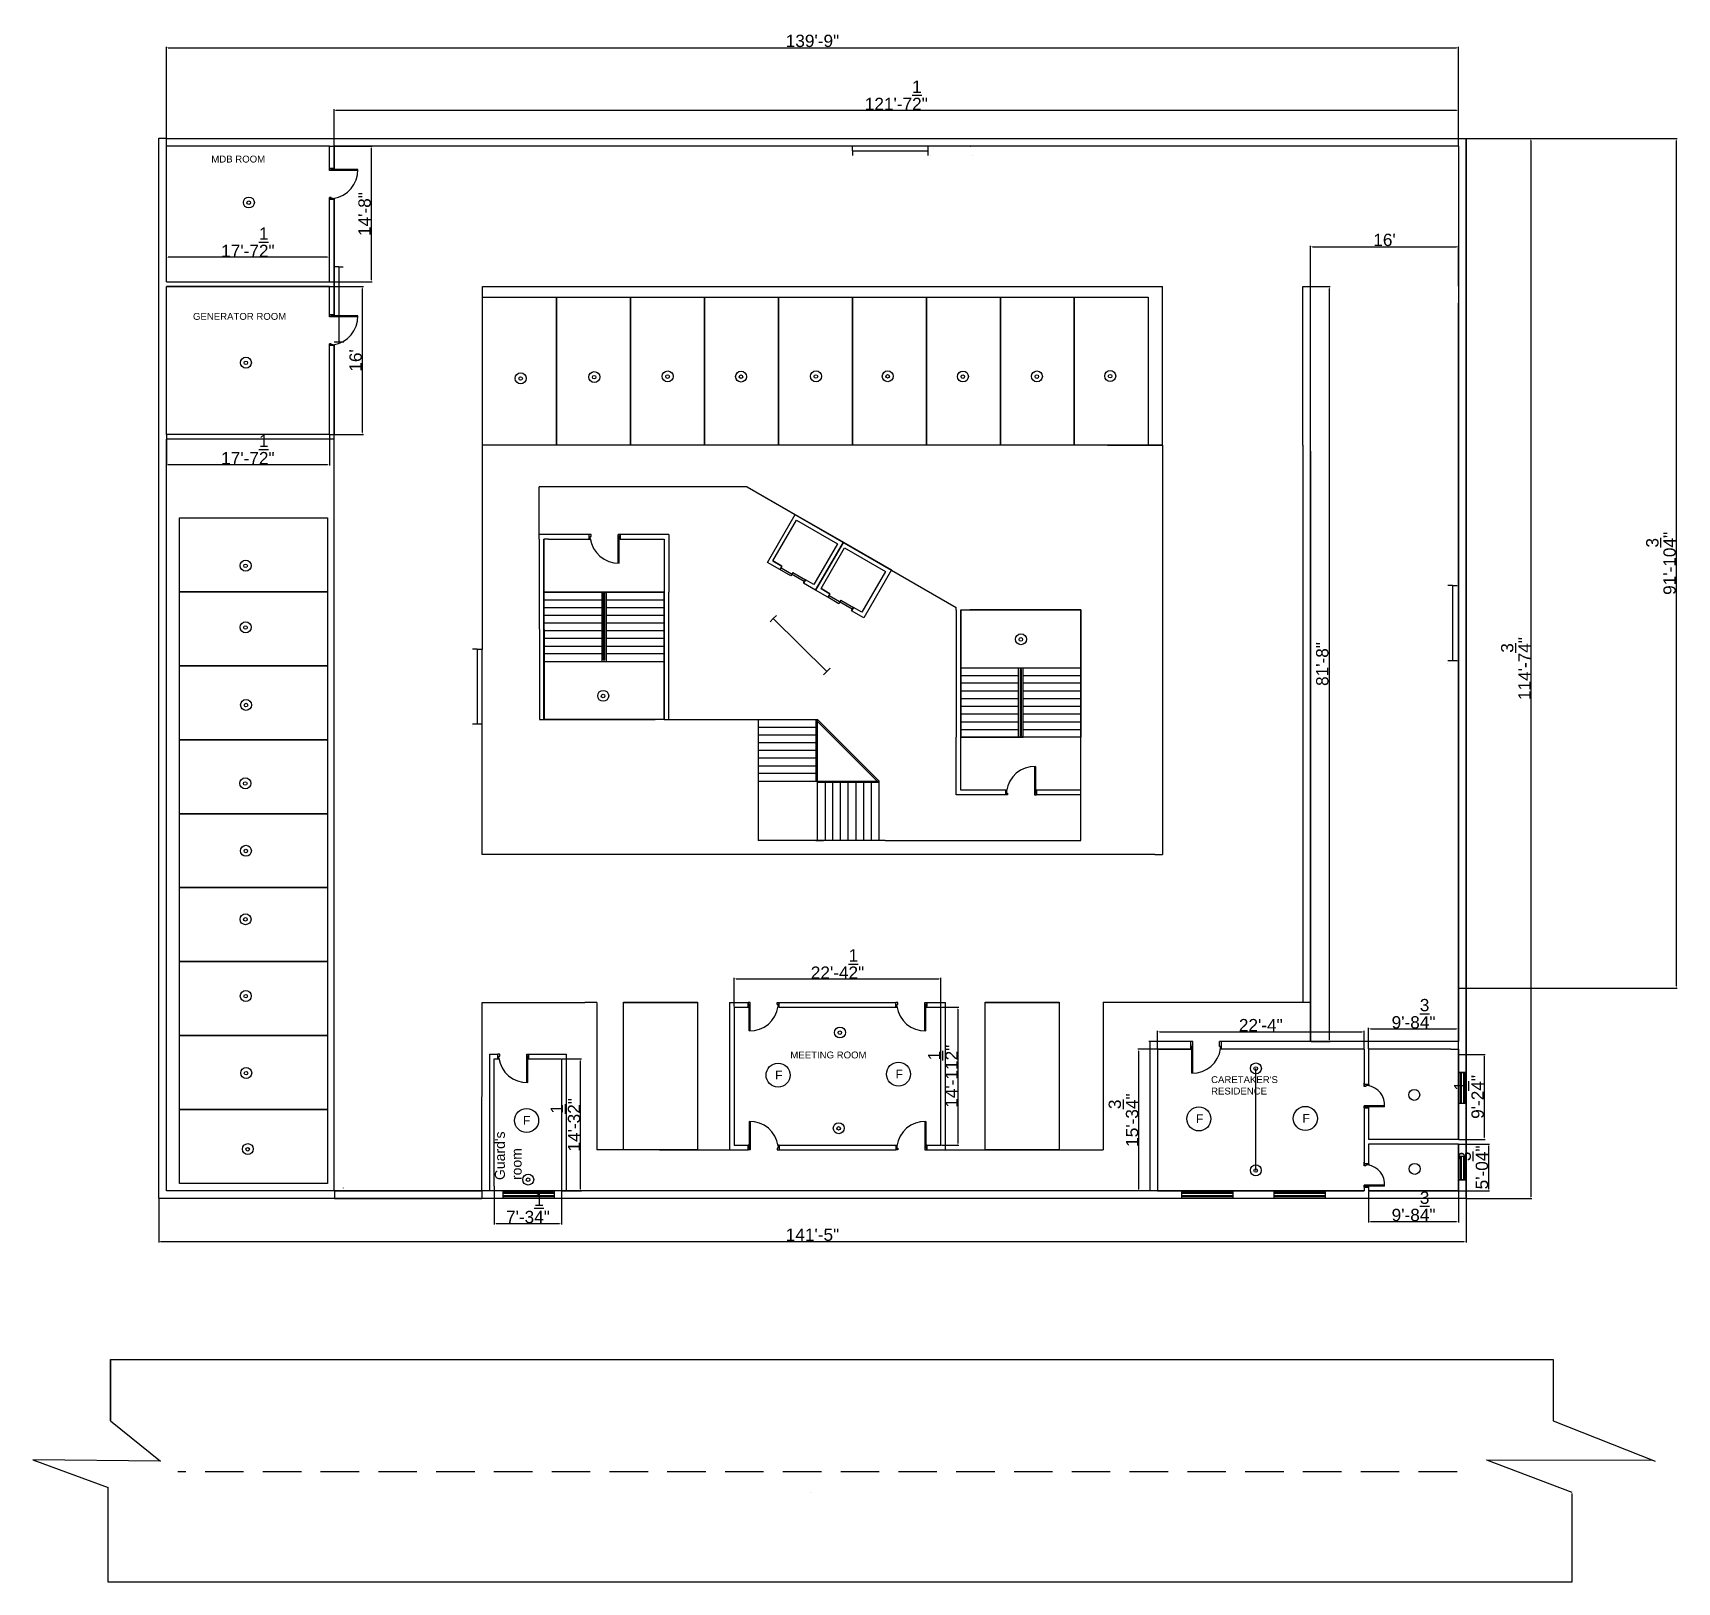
# Model space of a CAD drawing. Header units: millimetres. Extents: x 2433 to 8130, y 439 to 2450.
# Drawn here: x 5021 to 7155, y 439 to 2450 of the extents above; entities that cross this region are included whole.
import ezdxf

# ---------------------------------------------------------------- set-up
doc = ezdxf.new("R2010")
doc.units = ezdxf.units.MM
doc.header["$LTSCALE"] = 100
doc.linetypes.add('ACAD_ISO02W100', pattern=[15, 12, -3])
doc.linetypes.add('DASHED', pattern=[0.75, 0.5, -0.25])
doc.layers.add('road', color=7, linetype='ACAD_ISO02W100')
doc.styles.get("Standard").update_dxf_attribs({"font": 'arial.ttf'})
doc.dimstyles.new('dim', dxfattribs={"dimtxt": 16, "dimasz": 2.5, "dimexe": 1.25, "dimexo": 0.625, "dimtad": 1, "dimlunit": 4, "dimtxsty": 'Standard', "dimcen": 2.5, "dimadec": 0, "dimazin": 0, "dimtfac": 1, "dimtmove": 0, "dimatfit": 3, "dimfxl": 1, "dimarcsym": 0})

msp = doc.modelspace()

# ---------------------------------------------------------------- texts
at = {"attachment_point": 1}
for s, width, insert, char_height in [('MDB ROOM', 142.10556, (5252.841, 2290.413), 8.9102), ('{\\H3.56408x;GENERATOR ROOM}', 143.23337, (5229.037, 2086.255), 2.5), ('MEETING ROOM', 114.60385, (6004.415, 1127.611), 8.9102), ("CARETAKER'S RESIDENCE", 149.75244, (6550.486, 1095.621), 8.9102)]:
    msp.add_mtext_dynamic_manual_height_columns(s, width=width, gutter_width=12.5, heights=[0], dxfattribs=dict(at, insert=insert, char_height=char_height))
at = {"char_height": 11.375, "attachment_point": 1}
for insert in [(5984.634, 1102.842), (6140.872, 1104.128), (6530.792, 1046.039), (6668.954, 1046.616), (5657.242, 1043.974)]:
    msp.add_mtext('F', dxfattribs=dict(at, insert=insert))
at = {"linetype": 'Continuous', "insert": (5620.886, 960.856), "char_height": 13, "attachment_point": 1, "rotation": 90}
msp.add_mtext_dynamic_manual_height_columns("Guard's room", width=57.60003, gutter_width=12.5, heights=[0], dxfattribs=at)

# ---------------------------------------------------------------- blocks, each defined once
blk = doc.blocks.new('*D4')
at = {"color": 0, "lineweight": -2, "transparency": 16777216}
for p, q in [((5184.5, 936.1), (5184.5, 879.8)), ((6881.6, 936.1), (6881.6, 879.8)), ((5187, 881), (6879.1, 881))]:
    blk.add_line(p, q, dxfattribs=at)
at = {"color": 0, "transparency": 16777216}
for points in [[(5187, 881.4), (5187, 880.6), (5184.5, 881)], [(6879.1, 881.4), (6879.1, 880.6), (6881.6, 881)]]:
    blk.add_solid(points, dxfattribs=at)
at = {"layer": 'Defpoints', "color": 0, "transparency": 16777216}
for p in [(5184.5, 936.7), (6881.6, 936.7), (6881.6, 881)]:
    blk.add_point(p, dxfattribs=at)
at = {"color": 0, "transparency": 16777216, "insert": (6033.1, 889.8), "char_height": 16, "attachment_point": 5}
blk.add_mtext('141\'-5"', dxfattribs=at)
blk = doc.blocks.new('*D10')
at = {"color": 0, "lineweight": -2, "transparency": 16777216}
for p, q in [((6872.2, 2312.6), (6966.7, 2312.6)), ((6965.4, 2310.1), (6965.4, 939.2)), ((6882.2, 936.7), (6966.7, 936.7))]:
    blk.add_line(p, q, dxfattribs=at)
at = {"color": 0, "transparency": 16777216}
for points in [[(6965, 2310.1), (6965.8, 2310.1), (6965.4, 2312.6)], [(6965, 939.2), (6965.8, 939.2), (6965.4, 936.7)]]:
    blk.add_solid(points, dxfattribs=at)
at = {"layer": 'Defpoints', "color": 0, "transparency": 16777216}
for p in [(6871.6, 2312.6), (6881.6, 936.7), (6965.4, 936.7)]:
    blk.add_point(p, dxfattribs=at)
at = {"color": 0, "transparency": 16777216, "insert": (6946, 1624.7), "char_height": 16, "attachment_point": 5, "rotation": 90}
blk.add_mtext('114\'-7{\\H1x;\\S3/4;}"', dxfattribs=at)
blk = doc.blocks.new('*D11')
at = {"color": 0, "lineweight": -2, "transparency": 16777216}
for p, q in [((5931.4, 1186), (5931.4, 1223.1)), ((5933.9, 1221.9), (6197.3, 1221.9)), ((6199.8, 1186), (6199.8, 1223.1))]:
    blk.add_line(p, q, dxfattribs=at)
at = {"color": 0, "transparency": 16777216}
for points in [[(5933.9, 1222.3), (5933.9, 1221.5), (5931.4, 1221.9)], [(6197.3, 1222.3), (6197.3, 1221.5), (6199.8, 1221.9)]]:
    blk.add_solid(points, dxfattribs=at)
at = {"layer": 'Defpoints', "color": 0, "transparency": 16777216}
for p in [(6199.8, 1221.9), (5931.4, 1185.3), (6199.8, 1185.3)]:
    blk.add_point(p, dxfattribs=at)
at = {"color": 0, "transparency": 16777216, "insert": (6065.6, 1241.2), "char_height": 16, "attachment_point": 5}
blk.add_mtext('22\'-4{\\H1x;\\S1/2;}"', dxfattribs=at)
blk = doc.blocks.new('*D12')
at = {"color": 0, "lineweight": -2, "transparency": 16777216}
for p, q in [((6200.5, 1185.3), (6223, 1185.3)), ((6221.8, 1182.8), (6221.8, 1008.4)), ((6200.5, 1005.9), (6223, 1005.9))]:
    blk.add_line(p, q, dxfattribs=at)
at = {"color": 0, "transparency": 16777216}
for points in [[(6221.3, 1182.8), (6222.2, 1182.8), (6221.8, 1185.3)], [(6221.3, 1008.4), (6222.2, 1008.4), (6221.8, 1005.9)]]:
    blk.add_solid(points, dxfattribs=at)
at = {"layer": 'Defpoints', "color": 0, "transparency": 16777216}
for p in [(6199.8, 1185.3), (6199.8, 1005.9), (6221.8, 1005.9)]:
    blk.add_point(p, dxfattribs=at)
at = {"color": 0, "transparency": 16777216, "insert": (6202.4, 1095.6), "char_height": 16, "attachment_point": 5, "rotation": 90}
blk.add_mtext('14\'-11{\\H1x;\\S1/2;}"', dxfattribs=at)
blk = doc.blocks.new('*D13')
at = {"color": 0, "lineweight": -2, "transparency": 16777216}
for p, q in [((6481.1, 1131.1), (6481.1, 1154.5)), ((6483.6, 1153.2), (6746.5, 1153.2)), ((6749, 1131.1), (6749, 1154.5))]:
    blk.add_line(p, q, dxfattribs=at)
at = {"color": 0, "transparency": 16777216}
for points in [[(6483.6, 1153.6), (6483.6, 1152.8), (6481.1, 1153.2)], [(6746.5, 1153.6), (6746.5, 1152.8), (6749, 1153.2)]]:
    blk.add_solid(points, dxfattribs=at)
at = {"layer": 'Defpoints', "color": 0, "transparency": 16777216}
for p in [(6749, 1153.2), (6481.1, 1130.5), (6749, 1130.5)]:
    blk.add_point(p, dxfattribs=at)
at = {"color": 0, "transparency": 16777216, "insert": (6615, 1161.9), "char_height": 16, "attachment_point": 5}
blk.add_mtext('22\'-4"', dxfattribs=at)
blk = doc.blocks.new('*D14')
at = {"color": 0, "lineweight": -2, "transparency": 16777216}
for p, q in [((6480.4, 1130.5), (6455.2, 1130.5)), ((6456.4, 1128), (6456.4, 949.2)), ((6480.4, 946.7), (6455.2, 946.7))]:
    blk.add_line(p, q, dxfattribs=at)
at = {"color": 0, "transparency": 16777216}
for points in [[(6456, 1128), (6456.9, 1128), (6456.4, 1130.5)], [(6456, 949.2), (6456.9, 949.2), (6456.4, 946.7)]]:
    blk.add_solid(points, dxfattribs=at)
at = {"layer": 'Defpoints', "color": 0, "transparency": 16777216}
for p in [(6481.1, 1130.5), (6456.4, 946.7), (6481.1, 946.7)]:
    blk.add_point(p, dxfattribs=at)
at = {"color": 0, "transparency": 16777216, "insert": (6436.8, 1038.6), "char_height": 16, "attachment_point": 5, "rotation": 90}
blk.add_mtext('15\'-3{\\H1x;\\S3/4;}"', dxfattribs=at)
blk = doc.blocks.new('*D15')
at = {"color": 0, "lineweight": -2, "transparency": 16777216}
for p, q in [((6755, 1131.1), (6755, 1158.3)), ((6757.5, 1157), (6869.1, 1157)), ((6871.6, 1131.1), (6871.6, 1158.3))]:
    blk.add_line(p, q, dxfattribs=at)
at = {"color": 0, "transparency": 16777216}
for points in [[(6757.5, 1157.4), (6757.5, 1156.6), (6755, 1157)], [(6869.1, 1157.4), (6869.1, 1156.6), (6871.6, 1157)]]:
    blk.add_solid(points, dxfattribs=at)
at = {"layer": 'Defpoints', "color": 0, "transparency": 16777216}
for p in [(6871.6, 1157), (6755, 1130.5), (6871.6, 1130.5)]:
    blk.add_point(p, dxfattribs=at)
at = {"color": 0, "transparency": 16777216, "insert": (6813.3, 1176.6), "char_height": 16, "attachment_point": 5}
blk.add_mtext('9\'-8{\\H1x;\\S3/4;}"', dxfattribs=at)
blk = doc.blocks.new('*D16')
at = {"color": 0, "lineweight": -2, "transparency": 16777216}
for p, q in [((6872.2, 1123.9), (6906.1, 1123.9)), ((6904.8, 1121.4), (6904.8, 1016.1)), ((6872.2, 1013.6), (6906.1, 1013.6))]:
    blk.add_line(p, q, dxfattribs=at)
at = {"color": 0, "transparency": 16777216}
for points in [[(6904.4, 1121.4), (6905.2, 1121.4), (6904.8, 1123.9)], [(6904.4, 1016.1), (6905.2, 1016.1), (6904.8, 1013.6)]]:
    blk.add_solid(points, dxfattribs=at)
at = {"layer": 'Defpoints', "color": 0, "transparency": 16777216}
for p in [(6871.6, 1123.9), (6871.6, 1013.6), (6904.8, 1013.6)]:
    blk.add_point(p, dxfattribs=at)
at = {"color": 0, "transparency": 16777216, "insert": (6885.3, 1068.7), "char_height": 16, "attachment_point": 5, "rotation": 90}
blk.add_mtext('9\'-2{\\H1x;\\S1/4;}"', dxfattribs=at)
blk = doc.blocks.new('*D17')
at = {"color": 0, "lineweight": -2, "transparency": 16777216}
for p, q in [((6755, 946.1), (6755, 905.7)), ((6871.6, 946.1), (6871.6, 905.7)), ((6757.5, 907), (6869.1, 907))]:
    blk.add_line(p, q, dxfattribs=at)
at = {"color": 0, "transparency": 16777216}
for points in [[(6757.5, 907.4), (6757.5, 906.6), (6755, 907)], [(6869.1, 907.4), (6869.1, 906.6), (6871.6, 907)]]:
    blk.add_solid(points, dxfattribs=at)
at = {"layer": 'Defpoints', "color": 0, "transparency": 16777216}
for p in [(6755, 946.7), (6871.6, 946.7), (6871.6, 907)]:
    blk.add_point(p, dxfattribs=at)
at = {"color": 0, "transparency": 16777216, "insert": (6813.3, 926.6), "char_height": 16, "attachment_point": 5}
blk.add_mtext('9\'-8{\\H1x;\\S3/4;}"', dxfattribs=at)
blk = doc.blocks.new('*D18')
at = {"color": 0, "lineweight": -2, "transparency": 16777216}
for p, q in [((6872.2, 1007.6), (6911.7, 1007.6)), ((6910.5, 1005.1), (6910.5, 949.2)), ((6872.2, 946.7), (6911.7, 946.7))]:
    blk.add_line(p, q, dxfattribs=at)
at = {"color": 0, "transparency": 16777216}
for points in [[(6910.1, 1005.1), (6910.9, 1005.1), (6910.5, 1007.6)], [(6910.1, 949.2), (6910.9, 949.2), (6910.5, 946.7)]]:
    blk.add_solid(points, dxfattribs=at)
at = {"layer": 'Defpoints', "color": 0, "transparency": 16777216}
for p in [(6871.6, 1007.6), (6871.6, 946.7), (6910.5, 946.7)]:
    blk.add_point(p, dxfattribs=at)
at = {"color": 0, "transparency": 16777216, "insert": (6890.9, 977.2), "char_height": 16, "attachment_point": 5, "rotation": 90}
blk.add_mtext('5\'-0{\\H1x;\\S3/4;}"', dxfattribs=at)
blk = doc.blocks.new('*D19')
at = {"color": 0, "lineweight": -2, "transparency": 16777216}
for p, q in [((5620.1, 946.1), (5620.1, 903.2)), ((5707.4, 946.1), (5707.4, 903.2)), ((5622.6, 904.5), (5704.9, 904.5))]:
    blk.add_line(p, q, dxfattribs=at)
at = {"color": 0, "transparency": 16777216}
for points in [[(5622.6, 904.9), (5622.6, 904.1), (5620.1, 904.5)], [(5704.9, 904.9), (5704.9, 904.1), (5707.4, 904.5)]]:
    blk.add_solid(points, dxfattribs=at)
at = {"layer": 'Defpoints', "color": 0, "transparency": 16777216}
for p in [(5620.1, 946.7), (5707.4, 946.7), (5707.4, 904.5)]:
    blk.add_point(p, dxfattribs=at)
at = {"color": 0, "transparency": 16777216, "insert": (5663.8, 924), "char_height": 16, "attachment_point": 5}
blk.add_mtext('7\'-3{\\H1x;\\S1/4;}"', dxfattribs=at)
blk = doc.blocks.new('*D20')
at = {"color": 0, "lineweight": -2, "transparency": 16777216}
for p, q in [((5708.1, 1118.2), (5733.2, 1118.2)), ((5732, 949.2), (5732, 1115.7)), ((5708.1, 946.7), (5733.2, 946.7))]:
    blk.add_line(p, q, dxfattribs=at)
at = {"color": 0, "transparency": 16777216}
for points in [[(5731.6, 1115.7), (5732.4, 1115.7), (5732, 1118.2)], [(5731.6, 949.2), (5732.4, 949.2), (5732, 946.7)]]:
    blk.add_solid(points, dxfattribs=at)
at = {"layer": 'Defpoints', "color": 0, "transparency": 16777216}
for p in [(5707.4, 1118.2), (5732, 1118.2), (5707.4, 946.7)]:
    blk.add_point(p, dxfattribs=at)
at = {"color": 0, "transparency": 16777216, "insert": (5712.5, 1032.5), "char_height": 16, "attachment_point": 5, "rotation": 90}
blk.add_mtext('14\'-3{\\H1x;\\S1/2;}"', dxfattribs=at)
blk = doc.blocks.new('*D21')
at = {"color": 0, "lineweight": -2, "transparency": 16777216}
for p, q in [((6679.6, 2121.2), (6679.6, 2173.5)), ((6682.1, 2172.2), (6869.1, 2172.2)), ((6871.6, 2121.2), (6871.6, 2173.5))]:
    blk.add_line(p, q, dxfattribs=at)
at = {"color": 0, "transparency": 16777216}
for points in [[(6682.1, 2172.7), (6682.1, 2171.8), (6679.6, 2172.2)], [(6869.1, 2172.7), (6869.1, 2171.8), (6871.6, 2172.2)]]:
    blk.add_solid(points, dxfattribs=at)
at = {"layer": 'Defpoints', "color": 0, "transparency": 16777216}
for p in [(6871.6, 2172.2), (6679.6, 2120.6), (6871.6, 2120.6)]:
    blk.add_point(p, dxfattribs=at)
at = {"color": 0, "transparency": 16777216, "insert": (6775.6, 2181), "char_height": 16, "attachment_point": 5}
blk.add_mtext("16'", dxfattribs=at)
blk = doc.blocks.new('*D22')
at = {"color": 0, "lineweight": -2, "transparency": 16777216}
for p, q in [((6680.2, 2120.6), (6704.9, 2120.6)), ((6703.7, 2118.1), (6703.7, 1143)), ((6680.2, 1140.5), (6704.9, 1140.5))]:
    blk.add_line(p, q, dxfattribs=at)
at = {"color": 0, "transparency": 16777216}
for points in [[(6703.3, 2118.1), (6704.1, 2118.1), (6703.7, 2120.6)], [(6703.3, 1143), (6704.1, 1143), (6703.7, 1140.5)]]:
    blk.add_solid(points, dxfattribs=at)
at = {"layer": 'Defpoints', "color": 0, "transparency": 16777216}
for p in [(6679.6, 2120.6), (6679.6, 1140.5), (6703.7, 1140.5)]:
    blk.add_point(p, dxfattribs=at)
at = {"color": 0, "transparency": 16777216, "insert": (6694.9, 1630.6), "char_height": 16, "attachment_point": 5, "rotation": 90}
blk.add_mtext('81\'-8"', dxfattribs=at)
blk = doc.blocks.new('*D23')
at = {"color": 0, "lineweight": -2, "transparency": 16777216}
for p, q in [((5194.5, 1928), (5194.5, 1888.4)), ((5406.1, 1928), (5406.1, 1888.4)), ((5197, 1889.7), (5403.6, 1889.7))]:
    blk.add_line(p, q, dxfattribs=at)
at = {"color": 0, "transparency": 16777216}
for points in [[(5197, 1890.1), (5197, 1889.2), (5194.5, 1889.7)], [(5403.6, 1890.1), (5403.6, 1889.2), (5406.1, 1889.7)]]:
    blk.add_solid(points, dxfattribs=at)
at = {"layer": 'Defpoints', "color": 0, "transparency": 16777216}
for p in [(5194.5, 1928.6), (5406.1, 1928.6), (5406.1, 1889.7)]:
    blk.add_point(p, dxfattribs=at)
at = {"color": 0, "transparency": 16777216, "insert": (5300.3, 1909), "char_height": 16, "attachment_point": 5}
blk.add_mtext('17\'-7{\\H1x;\\S1/2;}"', dxfattribs=at)
blk = doc.blocks.new('*D24')
at = {"color": 0, "lineweight": -2, "transparency": 16777216}
for p, q in [((5406.8, 2120.6), (5450.2, 2120.6)), ((5449, 1931.1), (5449, 2118.1)), ((5406.8, 1928.6), (5450.2, 1928.6))]:
    blk.add_line(p, q, dxfattribs=at)
at = {"color": 0, "transparency": 16777216}
for points in [[(5448.6, 2118.1), (5449.4, 2118.1), (5449, 2120.6)], [(5448.6, 1931.1), (5449.4, 1931.1), (5449, 1928.6)]]:
    blk.add_solid(points, dxfattribs=at)
at = {"layer": 'Defpoints', "color": 0, "transparency": 16777216}
for p in [(5406.1, 2120.6), (5449, 2120.6), (5406.1, 1928.6)]:
    blk.add_point(p, dxfattribs=at)
at = {"color": 0, "transparency": 16777216, "insert": (5440.2, 2024.6), "char_height": 16, "attachment_point": 5, "rotation": 90}
blk.add_mtext("16'", dxfattribs=at)
blk = doc.blocks.new('*D25')
at = {"color": 0, "lineweight": -2, "transparency": 16777216}
for p, q in [((5194.5, 2127.2), (5194.5, 2159.9)), ((5403.6, 2158.6), (5197, 2158.6)), ((5406.1, 2127.2), (5406.1, 2159.9))]:
    blk.add_line(p, q, dxfattribs=at)
at = {"color": 0, "transparency": 16777216}
for points in [[(5197, 2159.1), (5197, 2158.2), (5194.5, 2158.6)], [(5403.6, 2159.1), (5403.6, 2158.2), (5406.1, 2158.6)]]:
    blk.add_solid(points, dxfattribs=at)
at = {"layer": 'Defpoints', "color": 0, "transparency": 16777216}
for p in [(5194.5, 2158.6), (5194.5, 2126.6), (5406.1, 2126.6)]:
    blk.add_point(p, dxfattribs=at)
at = {"color": 0, "transparency": 16777216, "insert": (5300.3, 2178), "char_height": 16, "attachment_point": 5}
blk.add_mtext('17\'-7{\\H1x;\\S1/2;}"', dxfattribs=at)
blk = doc.blocks.new('*D26')
at = {"color": 0, "lineweight": -2, "transparency": 16777216}
for p, q in [((5406.8, 2302.6), (5461.8, 2302.6)), ((5460.6, 2129.1), (5460.6, 2300.1)), ((5406.8, 2126.6), (5461.8, 2126.6))]:
    blk.add_line(p, q, dxfattribs=at)
at = {"color": 0, "transparency": 16777216}
for points in [[(5460.2, 2300.1), (5461, 2300.1), (5460.6, 2302.6)], [(5460.2, 2129.1), (5461, 2129.1), (5460.6, 2126.6)]]:
    blk.add_solid(points, dxfattribs=at)
at = {"layer": 'Defpoints', "color": 0, "transparency": 16777216}
for p in [(5406.1, 2302.6), (5460.6, 2302.6), (5406.1, 2126.6)]:
    blk.add_point(p, dxfattribs=at)
at = {"color": 0, "transparency": 16777216, "insert": (5451.8, 2214.6), "char_height": 16, "attachment_point": 5, "rotation": 90}
blk.add_mtext('14\'-8"', dxfattribs=at)
blk = doc.blocks.new('*D30')
at = {"color": 0, "lineweight": -2, "transparency": 16777216}
for p, q in [((5194.5, 2303.2), (5194.5, 2431.7)), ((5197, 2430.5), (6869.1, 2430.5)), ((6871.6, 2303.2), (6871.6, 2431.7))]:
    blk.add_line(p, q, dxfattribs=at)
at = {"color": 0, "transparency": 16777216}
for points in [[(5197, 2430.9), (5197, 2430), (5194.5, 2430.5)], [(6869.1, 2430.9), (6869.1, 2430), (6871.6, 2430.5)]]:
    blk.add_solid(points, dxfattribs=at)
at = {"layer": 'Defpoints', "color": 0, "transparency": 16777216}
for p in [(6871.6, 2430.5), (5194.5, 2302.6), (6871.6, 2302.6)]:
    blk.add_point(p, dxfattribs=at)
at = {"color": 0, "transparency": 16777216, "insert": (6033.1, 2439.3), "char_height": 16, "attachment_point": 5}
blk.add_mtext('139\'-9"', dxfattribs=at)
blk = doc.blocks.new('*D35')
at = {"color": 0, "lineweight": -2, "transparency": 16777216}
for p, q in [((5412.1, 2303.2), (5412.1, 2350.6)), ((5414.6, 2349.3), (6869.1, 2349.3)), ((6871.6, 2303.2), (6871.6, 2350.6))]:
    blk.add_line(p, q, dxfattribs=at)
at = {"color": 0, "transparency": 16777216}
for points in [[(5414.6, 2349.7), (5414.6, 2348.9), (5412.1, 2349.3)], [(6869.1, 2349.7), (6869.1, 2348.9), (6871.6, 2349.3)]]:
    blk.add_solid(points, dxfattribs=at)
at = {"layer": 'Defpoints', "color": 0, "transparency": 16777216}
for p in [(6871.6, 2349.3), (5412.1, 2302.6), (6871.6, 2302.6)]:
    blk.add_point(p, dxfattribs=at)
at = {"color": 0, "transparency": 16777216, "insert": (6141.9, 2368.7), "char_height": 16, "attachment_point": 5}
blk.add_mtext('121\'-7{\\H1x;\\S1/2;}"', dxfattribs=at)
blk = doc.blocks.new('*D36')
at = {"color": 0, "lineweight": -2, "transparency": 16777216}
for p, q in [((6872.2, 2312.6), (7155.4, 2312.6)), ((7154.1, 2310.1), (7154.1, 1212.3)), ((6872.2, 1209.8), (7155.4, 1209.8))]:
    blk.add_line(p, q, dxfattribs=at)
at = {"color": 0, "transparency": 16777216}
for points in [[(7153.7, 2310.1), (7154.5, 2310.1), (7154.1, 2312.6)], [(7153.7, 1212.3), (7154.5, 1212.3), (7154.1, 1209.8)]]:
    blk.add_solid(points, dxfattribs=at)
at = {"layer": 'Defpoints', "color": 0, "transparency": 16777216}
for p in [(6871.6, 2312.6), (6871.6, 1209.8), (7154.1, 1209.8)]:
    blk.add_point(p, dxfattribs=at)
at = {"color": 0, "transparency": 16777216, "insert": (7134.5, 1761.2), "char_height": 16, "attachment_point": 5, "rotation": 90}
blk.add_mtext('91\'-10{\\H1x;\\S3/4;}"', dxfattribs=at)

# ---------------------------------------------------------------- dimensions: what is measured, and where the dimension line sits
for base, p1, p2, picture, middle in [((6871.62, 2430.451), (5194.527, 2302.617), (6871.62, 2302.617), '*D30', (6033.073, 2439.251)), ((6871.62, 2349.315), (5412.142, 2302.617), (6871.62, 2302.617), '*D35', (6141.881, 2368.672)), ((5194.52672, 2158.64372), (5406.14166, 2126.617), (5194.52672, 2126.617), '*D25', (5300.33419, 2178.00087)), ((6871.62, 2172.243), (6679.62, 2120.617), (6871.62, 2120.617), '*D21', (6775.62, 2181.037)), ((5406.14166, 1889.65249), (5194.52672, 1928.617), (5406.14166, 1928.617), '*D23', (5300.33419, 1909.00964)), ((6199.839, 1221.888), (5931.368, 1185.334), (6199.839, 1185.334), '*D11', (6065.604, 1241.245)), ((6871.62, 1157.013), (6754.978, 1130.499), (6871.62, 1130.499), '*D15', (6813.299, 1176.615)), ((6748.978, 1153.224), (6481.072, 1130.499), (6748.978, 1130.499), '*D13', (6615.025, 1161.882)), ((5707.426, 904.487), (5620.142, 946.74), (5707.426, 946.749), '*D19', (5663.784, 923.953)), ((6871.62, 906.976), (6754.978, 946.749), (6871.62, 946.749), '*D17', (6813.299, 926.579)), ((6881.62, 881.024), (5184.527, 936.749), (6881.62, 936.749), '*D4', (6033.073, 889.818))]:
    dim = msp.add_linear_dim(base=base, p1=p1, p2=p2, dimstyle='dim')
    dim.commit()
    dim.dimension.update_dxf_attribs({"geometry": picture, "text_midpoint": middle})
for base, p1, p2, picture, middle in [((6965.428, 936.749), (6871.62, 2312.617), (6881.62, 936.749), '*D10', (6945.962, 1624.683)), ((7154.1257, 1209.8124), (6871.6201, 2312.617), (6871.6201, 1209.8124), '*D36', (7134.5229, 1761.2147)), ((5460.59, 2302.617), (5406.142, 2126.617), (5406.142, 2302.617), '*D26', (5451.796, 2214.617)), ((5448.978, 2120.617), (5406.142, 1928.617), (5406.142, 2120.617), '*D24', (5440.184, 2024.617)), ((6703.689, 1140.499), (6679.62, 2120.617), (6679.62, 1140.499), '*D22', (6694.894, 1630.558)), ((6221.755, 1005.894), (6199.839, 1185.334), (6199.839, 1005.894), '*D12', (6202.397, 1095.614)), ((5731.986, 1118.186), (5707.426, 946.749), (5707.426, 1118.186), '*D20', (5712.487, 1032.467)), ((6456.45, 946.749), (6481.072, 1130.499), (6481.072, 946.749), '*D14', (6436.842, 1038.624)), ((6904.801, 1013.575), (6871.62, 1123.864), (6871.62, 1013.575), '*D16', (6885.34, 1068.72)), ((6910.488, 946.749), (6871.62, 1007.575), (6871.62, 946.749), '*D18', (6890.885, 977.162))]:
    dim = msp.add_linear_dim(base=base, p1=p1, p2=p2, angle=90, dimstyle='dim')
    dim.commit()
    dim.dimension.update_dxf_attribs({"geometry": picture, "text_midpoint": middle})

# ---------------------------------------------------------------- linework, layer by layer
for p, q in [((5194.527, 2312.617), (5184.527, 2312.617)), ((6871.62, 2312.617), (6881.62, 2312.617)), ((6881.62, 936.749), (6881.62, 2312.617)), ((6881.62, 2312.617), (6881.62, 2302.617)), ((5406.142, 2302.617), (5194.527, 2302.617)), ((5406.142, 2271.188), (5406.142, 2302.617)), ((5412.142, 2272.438), (5412.142, 2302.617)), ((6871.62, 2302.617), (5412.142, 2302.617)), ((6084.976, 2296.548), (6084.976, 2302.506)), ((6084.976, 2296.548), (6182.655, 2296.548)), ((6084.976, 2296.548), (6084.976, 2290.472)), ((6182.655, 2302.565), (6182.655, 2296.548)), ((6183.067, 2302.565), (6182.655, 2302.565)), ((6182.655, 2302.565), (6182.655, 2290.472)), ((6185.935, 2290.472), (6185.935, 2290.472)), ((6238.486, 2302.26), (6238.073, 2302.26)), ((6241.353, 2290.167), (6241.353, 2290.167)), ((5406.059, 2271.188), (5406.059, 2273.688)), ((5406.059, 2271.188), (5406.059, 2273.688)), ((5406.059, 2273.688), (5411.059, 2273.688)), ((5412.067, 2273.688), (5412.067, 2272.438)), ((5406.142, 2126.617), (5406.142, 2236.168)), ((5412.142, 2106.74), (5412.142, 2235.084)), ((5418.217, 2146.18), (5412.142, 2146.18)), ((5418.217, 2146.18), (5418.217, 2048.502)), ((5418.217, 2146.18), (5424.175, 2146.18)), ((5406.142, 2106.74), (5406.142, 2120.617)), ((5406.142, 2081.326), (5406.142, 2120.617)), ((5412.142, 2082.576), (5412.142, 2120.617)), ((5604.986, 1914.74), (5604.986, 2120.617)), ((5604.986, 2120.617), (6487.62, 2120.617)), ((6487.62, 1914.74), (6487.62, 2120.617)), ((6669.62, 2120.617), (6679.62, 2120.617)), ((6669.62, 2111.56), (6669.62, 2120.617)), ((6679.62, 1906.749), (6679.62, 2120.617)), ((5412.142, 2082.576), (5412.142, 2106.74)), ((5988.986, 2106.74), (5988.986, 1914.74)), ((6372.986, 2106.74), (6372.986, 1914.74)), ((6669.62, 1914.74), (6669.62, 2111.56)), ((6871.62, 2106.74), (6871.62, 1146.74)), ((6871.62, 1140.499), (6871.62, 2098.749)), ((5406.059, 2081.326), (5406.059, 2083.826)), ((5406.059, 2081.326), (5406.059, 2083.826)), ((5406.059, 2083.826), (5411.059, 2083.826)), ((5412.067, 2083.826), (5412.067, 2082.576)), ((5406.142, 1928.617), (5406.142, 2046.306)), ((5424.235, 2048.502), (5412.142, 2048.502)), ((5412.142, 947.533), (5412.142, 2045.222)), ((5412.142, 1914.74), (5412.142, 2045.222)), ((5412.142, 2045.222), (5412.142, 2045.222)), ((5424.235, 2048.502), (5418.217, 2048.502)), ((5424.235, 2048.089), (5424.235, 2048.502)), ((5604.522, 1383.334), (5604.986, 1914.74)), ((6487.62, 1914.74), (5604.986, 1914.74)), ((6416.022, 1914.74), (6487.62, 1914.74)), ((6487.62, 1914.74), (6487.62, 1383.334)), ((6669.62, 1914.74), (6669.62, 1191.334)), ((6679.62, 1140.499), (6679.62, 1906.749)), ((6679.62, 1906.749), (6679.62, 1140.499)), ((5948.527, 1860.711), (5678.527, 1860.711)), ((5678.527, 1798.635), (5678.527, 1860.711)), ((5948.527, 1860.711), (6219.62, 1704.014)), ((5948.527, 1860.711), (6010.84, 1824.64)), ((5678.527, 1792.626), (5678.527, 1798.635)), ((5745.847, 1798.635), (5678.527, 1798.635)), ((5745.847, 1798.57), (5745.847, 1798.635)), ((5846.527, 1798.635), (5780.866, 1798.635)), ((5780.866, 1798.57), (5783.366, 1798.57)), ((5780.866, 1798.57), (5783.366, 1798.57)), ((5783.366, 1798.57), (5783.366, 1793.57)), ((5678.527, 1792.626), (5678.848, 1558.626)), ((5684.527, 1792.635), (5684.527, 1678.635)), ((5690.527, 1792.635), (5684.527, 1792.635)), ((5684.527, 1792.635), (5684.848, 1558.635)), ((5783.366, 1792.562), (5782.116, 1792.562)), ((5981.841, 1764.329), (5993.268, 1757.732)), ((5993.268, 1757.732), (5990.633, 1753.168)), ((6005.055, 1744.841), (5990.633, 1753.168)), ((5992.273, 1755.454), (6022.317, 1738.108)), ((5840.527, 1729.635), (5840.527, 1713.635)), ((6007.69, 1749.405), (6005.055, 1744.841)), ((6007.69, 1749.405), (6024.122, 1739.918)), ((6021.487, 1735.354), (6024.122, 1739.918)), ((6024.122, 1739.918), (6021.487, 1735.354)), ((6863.74, 1732.373), (6857.664, 1732.373)), ((6863.74, 1732.373), (6857.664, 1732.373)), ((6863.74, 1732.373), (6863.74, 1634.695)), ((6863.74, 1732.373), (6869.698, 1732.373)), ((6863.74, 1732.373), (6863.74, 1634.695)), ((6863.74, 1732.373), (6869.698, 1732.373)), ((5759.527, 1713.635), (5684.527, 1713.635)), ((5765.527, 1723.635), (5759.527, 1723.635)), ((5759.527, 1723.635), (5759.527, 1633.635)), ((5759.527, 1723.635), (5761.527, 1723.635)), ((5761.527, 1723.635), (5761.527, 1635.935)), ((5763.527, 1635.935), (5763.527, 1723.635)), ((5840.527, 1723.635), (5765.527, 1723.635)), ((5765.527, 1723.635), (5765.527, 1633.635)), ((5840.527, 1713.635), (5765.527, 1713.635)), ((5840.527, 1558.635), (5840.527, 1723.635)), ((5846.527, 1558.635), (5846.527, 1723.635)), ((6044.236, 1728.402), (6055.664, 1721.804)), ((6055.664, 1721.804), (6053.029, 1717.24)), ((6067.451, 1708.913), (6053.029, 1717.24)), ((6054.668, 1719.526), (6084.712, 1702.18)), ((6070.086, 1713.477), (6067.451, 1708.913)), ((6070.086, 1713.477), (6086.518, 1703.991)), ((5759.527, 1703.635), (5684.527, 1703.635)), ((5759.527, 1693.635), (5684.527, 1693.635)), ((5840.527, 1703.635), (5765.527, 1703.635)), ((5840.527, 1693.635), (5765.527, 1693.635)), ((5982.278, 1689.495), (5978.006, 1685.175)), ((5982.278, 1689.495), (5986.468, 1693.731)), ((5982.278, 1689.495), (6051.731, 1620.812)), ((6083.883, 1699.427), (6086.518, 1703.991)), ((6086.518, 1703.991), (6083.883, 1699.427)), ((6219.62, 1700.546), (6219.62, 1704.014)), ((6219.62, 1700.546), (6219.62, 1535.731)), ((6225.62, 1700.731), (6381.62, 1700.731)), ((6225.62, 1700.731), (6275.299, 1700.731)), ((6225.62, 1700.731), (6381.594, 1700.731)), ((6225.62, 1700.731), (6275.299, 1700.731)), ((6225.62, 1700.546), (6225.62, 1535.731)), ((6381.299, 1700.731), (6237.299, 1700.731)), ((5759.527, 1683.635), (5684.527, 1683.635)), ((5759.527, 1673.635), (5684.527, 1673.635)), ((5840.527, 1683.635), (5765.527, 1683.635)), ((5840.527, 1673.635), (5765.527, 1673.635)), ((5597.939, 1650.057), (5591.863, 1650.057)), ((5597.939, 1650.057), (5597.939, 1552.379)), ((5597.939, 1650.057), (5603.897, 1650.057)), ((5759.527, 1663.635), (5684.527, 1663.635)), ((5684.527, 1653.635), (5759.527, 1653.635)), ((5759.527, 1643.635), (5684.527, 1643.635)), ((5840.527, 1663.635), (5765.527, 1663.635)), ((5765.527, 1653.635), (5840.527, 1653.635)), ((5840.527, 1643.635), (5765.527, 1643.635)), ((5840.527, 1633.635), (5684.527, 1633.635)), ((5761.527, 1635.935), (5763.527, 1635.935)), ((6055.962, 1625.09), (6047.459, 1616.492)), ((6055.962, 1625.09), (6051.731, 1620.812)), ((6056.255, 1624.8), (6055.962, 1625.09)), ((6225.62, 1625.731), (6381.62, 1625.731)), ((6300.62, 1535.731), (6300.62, 1625.731)), ((6304.62, 1623.431), (6302.62, 1623.431)), ((6302.62, 1623.431), (6302.62, 1535.731)), ((6304.62, 1535.731), (6304.62, 1623.431)), ((6306.62, 1535.731), (6306.62, 1625.731)), ((6869.757, 1634.695), (6857.664, 1634.695)), ((6857.664, 1631.415), (6857.664, 1631.415)), ((6857.664, 1631.415), (6857.664, 1631.415)), ((6869.757, 1634.695), (6863.74, 1634.695)), ((6869.757, 1634.282), (6869.757, 1634.695)), ((6049.791, 1614.185), (6049.791, 1614.185)), ((6225.62, 1615.731), (6300.62, 1615.731)), ((6300.62, 1605.731), (6225.62, 1605.731)), ((6306.62, 1615.731), (6381.62, 1615.731)), ((6381.62, 1605.731), (6306.62, 1605.731)), ((6225.62, 1595.731), (6300.62, 1595.731)), ((6225.62, 1585.731), (6300.62, 1585.731)), ((6306.62, 1595.731), (6381.62, 1595.731)), ((6306.62, 1585.731), (6381.62, 1585.731)), ((6381.62, 1466.731), (6381.62, 1580.731)), ((5678.848, 1558.626), (5684.552, 1558.635)), ((5840.848, 1558.635), (5684.552, 1558.635)), ((5684.848, 1558.635), (5828.848, 1558.635)), ((5840.848, 1558.635), (5790.848, 1558.635)), ((5840.848, 1558.635), (5790.848, 1558.635)), ((5840.527, 1558.635), (5853.634, 1558.635)), ((5853.634, 1558.635), (5962.62, 1558.635)), ((5880.788, 1558.635), (5962.62, 1558.635)), ((5962.62, 1558.635), (5962.62, 1468.635)), ((5962.62, 1558.635), (6037.62, 1558.635)), ((5962.62, 1558.635), (5962.62, 1468.635)), ((6037.62, 1558.635), (6037.62, 1478.635)), ((6037.62, 1558.635), (6039.62, 1558.635)), ((6039.62, 1478.635), (6039.62, 1558.635)), ((6039.62, 1558.635), (6119.62, 1478.635)), ((6225.62, 1575.731), (6300.62, 1575.731)), ((6225.62, 1565.731), (6300.62, 1565.731)), ((6306.62, 1575.731), (6381.62, 1575.731)), ((6306.62, 1565.731), (6381.62, 1565.731)), ((5603.956, 1552.379), (5591.863, 1552.379)), ((5591.863, 1549.099), (5591.863, 1549.099)), ((5603.956, 1552.379), (5597.939, 1552.379)), ((5603.956, 1551.966), (5603.956, 1552.379)), ((5962.62, 1548.635), (6037.62, 1548.635)), ((5962.62, 1538.635), (6037.62, 1538.635)), ((6038.206, 1557.22), (6118.206, 1477.22)), ((6225.62, 1555.731), (6300.62, 1555.731)), ((6225.62, 1545.731), (6300.62, 1545.731)), ((6306.62, 1555.731), (6381.62, 1555.731)), ((6306.62, 1545.731), (6381.62, 1545.731)), ((5962.62, 1528.635), (6037.62, 1528.635)), ((5962.62, 1518.635), (6037.62, 1518.635)), ((6225.62, 1535.731), (6300.62, 1535.731)), ((6300.62, 1535.731), (6306.62, 1535.731)), ((6306.62, 1535.731), (6304.62, 1535.731)), ((5962.62, 1508.635), (6037.62, 1508.635)), ((5962.62, 1498.635), (6037.62, 1498.635)), ((6037.62, 1488.635), (5962.62, 1488.635)), ((5962.62, 1478.635), (6037.62, 1478.635)), ((6037.62, 1478.635), (6039.62, 1478.635)), ((6039.62, 1478.635), (6119.62, 1478.635)), ((6039.62, 1476.635), (6039.62, 1478.635)), ((6119.62, 1476.635), (6039.62, 1476.635)), ((6039.62, 1401.635), (6039.62, 1476.635)), ((6049.62, 1476.635), (6049.62, 1401.635)), ((6059.62, 1401.635), (6059.62, 1476.635)), ((6069.62, 1401.635), (6069.62, 1476.635)), ((6079.62, 1401.635), (6079.62, 1476.635)), ((6089.62, 1401.635), (6089.62, 1476.635)), ((6099.62, 1401.635), (6099.62, 1476.635)), ((6109.62, 1401.635), (6109.62, 1476.635)), ((6119.62, 1476.635), (6119.62, 1478.635)), ((6119.62, 1401.635), (6119.62, 1476.635)), ((5962.62, 1468.635), (5962.62, 1401.635)), ((6321.227, 1460.675), (6323.727, 1460.675)), ((6321.227, 1460.675), (6323.727, 1460.675)), ((6323.727, 1460.675), (6323.727, 1465.675)), ((6381.62, 1401.635), (6381.62, 1460.731)), ((6037.62, 1401.635), (5962.62, 1401.635)), ((6037.62, 1401.635), (5962.62, 1401.635)), ((6119.62, 1401.635), (5962.62, 1401.635)), ((6037.62, 1401.635), (6047.62, 1401.635)), ((6127.62, 1401.635), (6037.62, 1401.635)), ((6037.62, 1401.635), (6047.62, 1401.635)), ((6127.62, 1401.635), (6037.62, 1401.635)), ((6109.62, 1401.635), (6109.62, 1402.428)), ((6127.62, 1401.635), (6381.62, 1401.635)), ((6477.62, 1383.334), (5604.522, 1383.334)), ((6477.62, 1383.334), (6487.62, 1383.334)), ((5604.142, 946.749), (5604.355, 1191.334)), ((5604.355, 1191.334), (5737.485, 1191.334)), ((5753.285, 1191.334), (5737.485, 1191.334)), ((5753.285, 1191.334), (5753.285, 999.894)), ((5787.706, 1191.334), (5883.706, 1191.334)), ((5925.368, 1191.334), (5925.368, 999.894)), ((5925.368, 1191.334), (5952.253, 1191.334)), ((5931.368, 1185.334), (5949.753, 1185.334)), ((5931.368, 1185.334), (5931.368, 1005.894)), ((5952.253, 1191.341), (5949.753, 1191.341)), ((5952.253, 1191.341), (5949.753, 1191.341)), ((5949.753, 1191.341), (5949.753, 1186.341)), ((5987.273, 1191.334), (5989.773, 1191.334)), ((5989.773, 1191.334), (6141.434, 1191.311)), ((5989.773, 1185.334), (6142.833, 1185.334)), ((6178.954, 1191.311), (6181.454, 1191.311)), ((6178.954, 1191.311), (6181.454, 1191.311)), ((6180.204, 1185.334), (6199.839, 1185.334)), ((6181.454, 1185.303), (6180.204, 1185.303)), ((6181.454, 1191.288), (6205.839, 1191.334)), ((6181.454, 1191.311), (6181.454, 1186.311)), ((6199.839, 1005.894), (6199.839, 1185.334)), ((6205.839, 999.894), (6205.839, 1191.334)), ((6257.435, 1191.334), (6353.435, 1191.334)), ((6410.412, 1191.894), (6471.072, 1191.894)), ((6410.412, 1191.894), (6410.412, 999.894)), ((6471.072, 1191.894), (6679.62, 1191.894)), ((6524.097, 1136.506), (6524.097, 1131.506)), ((5662.229, 1124.186), (5664.729, 1124.186)), ((5662.229, 1124.186), (5664.729, 1124.186)), ((5664.729, 1118.178), (5663.479, 1118.178)), ((5664.729, 1124.186), (5664.729, 1119.186)), ((6481.072, 1130.499), (6524.097, 1130.499)), ((6748.978, 1130.499), (6748.978, 1082.136)), ((6754.978, 1130.499), (6754.978, 1084.636)), ((6861.62, 1130.499), (6871.62, 1130.499)), ((6608.411, 973.236), (6608.411, 1105.65)), ((6871.62, 1100.555), (6881.62, 1100.555)), ((6748.976, 1084.617), (6748.976, 1087.117)), ((6748.976, 1054.616), (6748.976, 1057.116)), ((6772.949, 1057.116), (6748.976, 1057.116)), ((6748.976, 1057.116), (6748.976, 1054.616)), ((6748.976, 1054.616), (6748.976, 1057.116)), ((6772.932, 1057.116), (6748.976, 1057.116)), ((6748.976, 1054.616), (6753.976, 1054.616)), ((6748.976, 1054.616), (6753.976, 1054.616)), ((6748.978, 1057.116), (6748.978, 979.249)), ((6773.03, 1055.866), (6751.476, 1055.866)), ((6773.03, 1055.866), (6751.476, 1055.866)), ((6754.978, 1054.616), (6754.978, 1013.575)), ((5931.368, 1005.894), (5949.753, 1005.894)), ((5931.368, 1005.894), (5949.753, 1005.894)), ((5949.753, 999.915), (5949.753, 1004.915)), ((5951.003, 1005.894), (5952.253, 1005.894)), ((5989.773, 1005.894), (6142.833, 1005.894)), ((6181.454, 1005.925), (6180.204, 1005.925)), ((6180.204, 1005.894), (6199.839, 1005.894)), ((6181.454, 1005.894), (6199.839, 1005.894)), ((6181.454, 999.917), (6181.454, 1004.917)), ((6871.62, 1013.575), (6754.978, 1013.575)), ((6871.62, 1007.575), (6754.978, 1007.575)), ((6754.978, 1007.575), (6754.978, 980.323)), ((5834.412, 999.894), (5753.285, 999.894)), ((5834.412, 999.894), (5925.368, 999.894)), ((5925.368, 999.894), (5944.992, 999.894)), ((5944.992, 999.894), (5949.753, 999.915)), ((5952.253, 999.915), (5949.753, 999.915)), ((5952.253, 999.915), (5949.753, 999.915)), ((5989.773, 999.915), (6141.434, 999.917)), ((6178.954, 999.917), (6181.454, 999.917)), ((6178.954, 999.917), (6181.454, 999.917)), ((6181.454, 999.917), (6205.839, 999.894)), ((6205.839, 999.894), (6410.412, 999.894)), ((6748.976, 981.73), (6748.976, 984.23)), ((6881.65, 961.306), (6871.65, 961.306)), ((5412.142, 947.533), (5412.142, 947.533)), ((5412.142, 947.533), (5412.142, 947.533)), ((5424.235, 950.401), (5424.235, 950.813)), ((5424.235, 950.401), (5424.235, 950.813)), ((5620.142, 952.74), (5620.142, 946.74)), ((5707.426, 952.74), (5707.426, 946.74)), ((6481.072, 956.749), (6481.072, 946.749)), ((6748.976, 951.729), (6748.976, 954.229)), ((6772.949, 954.229), (6748.976, 954.229)), ((6748.976, 954.229), (6748.976, 951.729)), ((6748.976, 951.729), (6748.976, 954.229)), ((6772.932, 954.229), (6748.976, 954.229)), ((6748.976, 951.729), (6753.976, 951.729)), ((6748.976, 951.729), (6753.976, 951.729)), ((6748.978, 954.229), (6748.978, 946.749)), ((6773.03, 952.979), (6751.476, 952.979)), ((6773.03, 952.979), (6751.476, 952.979)), ((6754.978, 952.979), (6754.978, 946.749)), ((5118.755, 553.846), (5118.755, 561.662))]:
    msp.add_line(p, q)
at = {"color": 215, "true_color": 0xa953a0}
for p, q in [((5406.059, 2271.188), (5406.059, 2273.688)), ((5412.067, 2273.688), (5406.059, 2273.688)), ((5434.81, 2271.188), (5406.059, 2271.188)), ((5442.983, 2271.188), (5406.059, 2271.188)), ((5434.774, 2272.438), (5408.559, 2272.438)), ((5408.559, 2272.438), (5408.559, 2271.188)), ((5443.006, 2272.438), (5408.559, 2272.438)), ((5408.559, 2272.438), (5408.559, 2271.188)), ((5412.06, 2273.688), (5412.06, 2272.438)), ((5408.559, 2236.168), (5406.059, 2236.168)), ((5406.059, 2236.168), (5406.059, 2233.668)), ((5412.067, 2233.668), (5406.059, 2233.668)), ((5408.559, 2234.918), (5408.559, 2236.168)), ((5411.059, 2234.918), (5408.559, 2234.918)), ((5412.065, 2233.668), (5412.067, 2235.071)), ((5406.059, 2081.326), (5406.059, 2083.826)), ((5412.067, 2083.826), (5406.059, 2083.826)), ((5434.81, 2081.326), (5406.059, 2081.326)), ((5442.983, 2081.326), (5406.059, 2081.326)), ((5434.774, 2082.576), (5408.559, 2082.576)), ((5408.559, 2082.576), (5408.559, 2081.326)), ((5443.006, 2082.576), (5408.559, 2082.576)), ((5408.559, 2082.576), (5408.559, 2081.326)), ((5412.06, 2083.826), (5412.06, 2082.576)), ((5408.559, 2046.306), (5406.059, 2046.306)), ((5406.059, 2046.306), (5406.059, 2043.806)), ((5412.067, 2043.806), (5406.059, 2043.806)), ((5408.559, 2045.056), (5408.559, 2046.306)), ((5411.059, 2045.056), (5408.559, 2045.056)), ((5412.065, 2043.806), (5412.067, 2045.209)), ((5743.347, 1792.562), (5743.347, 1798.57)), ((5745.847, 1798.57), (5743.347, 1798.57)), ((5744.597, 1793.57), (5744.597, 1796.07)), ((5744.597, 1796.07), (5745.847, 1796.07)), ((5745.847, 1796.07), (5745.847, 1798.57)), ((5780.866, 1769.819), (5780.866, 1798.57)), ((5780.866, 1761.646), (5780.866, 1798.57)), ((5780.866, 1798.57), (5783.366, 1798.57)), ((5782.116, 1796.07), (5780.866, 1796.07)), ((5782.116, 1796.07), (5780.866, 1796.07)), ((5782.116, 1769.855), (5782.116, 1796.07)), ((5782.116, 1761.623), (5782.116, 1796.07)), ((5783.366, 1792.562), (5783.366, 1798.57)), ((5743.347, 1792.564), (5744.75, 1792.562)), ((5783.366, 1792.569), (5782.116, 1792.569)), ((6321.227, 1497.599), (6321.227, 1460.675)), ((6322.477, 1497.621), (6322.477, 1463.175)), ((6321.227, 1489.426), (6321.227, 1460.675)), ((6322.477, 1489.389), (6322.477, 1463.175)), ((6283.707, 1466.68), (6285.11, 1466.682)), ((6283.707, 1466.682), (6283.707, 1460.675)), ((6286.207, 1460.675), (6283.707, 1460.675)), ((6284.957, 1465.675), (6284.957, 1463.175)), ((6284.957, 1463.175), (6286.207, 1463.175)), ((6286.207, 1463.175), (6286.207, 1460.675)), ((6322.477, 1463.175), (6321.227, 1463.175)), ((6322.477, 1463.175), (6321.227, 1463.175)), ((6321.227, 1460.675), (6323.727, 1460.675)), ((6323.727, 1466.682), (6323.727, 1460.675)), ((5952.253, 1191.341), (5949.753, 1191.341)), ((5949.753, 1185.334), (5949.753, 1191.341)), ((5949.753, 1185.341), (5951.003, 1185.341)), ((5951.003, 1162.627), (5951.003, 1188.841)), ((5951.003, 1188.841), (5952.253, 1188.841)), ((5951.003, 1154.395), (5951.003, 1188.841)), ((5951.003, 1188.841), (5952.253, 1188.841)), ((5952.253, 1162.59), (5952.253, 1191.341)), ((5952.253, 1154.417), (5952.253, 1191.341)), ((5987.273, 1188.841), (5987.273, 1191.341)), ((5987.273, 1191.341), (5989.773, 1191.341)), ((5988.523, 1188.841), (5987.273, 1188.841)), ((5989.773, 1185.336), (5988.369, 1185.334)), ((5988.523, 1186.341), (5988.523, 1188.841)), ((5989.773, 1185.334), (5989.773, 1191.341)), ((6141.434, 1185.303), (6141.434, 1191.311)), ((6143.934, 1191.311), (6141.434, 1191.311)), ((6141.434, 1185.305), (6142.838, 1185.303)), ((6142.684, 1186.311), (6142.684, 1188.811)), ((6142.684, 1188.811), (6143.934, 1188.811)), ((6143.934, 1188.811), (6143.934, 1191.311)), ((6178.954, 1162.559), (6178.954, 1191.311)), ((6178.954, 1154.386), (6178.954, 1191.311)), ((6178.954, 1191.311), (6181.454, 1191.311)), ((6180.204, 1188.811), (6178.954, 1188.811)), ((6180.204, 1188.811), (6178.954, 1188.811)), ((6180.204, 1162.596), (6180.204, 1188.811)), ((6180.204, 1154.364), (6180.204, 1188.811)), ((6181.454, 1185.31), (6180.204, 1185.31)), ((6181.454, 1185.303), (6181.454, 1191.311)), ((6472.322, 1140.499), (6469.822, 1140.499)), ((6524.097, 1130.499), (6524.097, 1140.499)), ((6525.347, 1107.792), (6525.347, 1134.006)), ((6525.347, 1134.006), (6526.597, 1134.006)), ((6525.347, 1099.56), (6525.347, 1134.006)), ((6525.347, 1134.006), (6526.597, 1134.006)), ((6526.597, 1099.582), (6526.597, 1140.499)), ((6526.597, 1107.755), (6526.597, 1136.506)), ((6561.617, 1134.006), (6561.617, 1140.499)), ((6562.867, 1134.006), (6561.617, 1134.006)), ((6562.867, 1131.506), (6562.867, 1134.006)), ((6564.117, 1130.499), (6564.105, 1140.499)), ((5624.709, 1118.178), (5624.709, 1124.186)), ((5627.209, 1124.186), (5624.709, 1124.186)), ((5624.709, 1118.18), (5626.112, 1118.178)), ((5625.959, 1119.186), (5625.959, 1121.686)), ((5625.959, 1121.686), (5627.209, 1121.686)), ((5627.209, 1121.686), (5627.209, 1124.186)), ((5662.229, 1095.435), (5662.229, 1124.186)), ((5662.229, 1087.262), (5662.229, 1124.186)), ((5662.229, 1124.186), (5664.729, 1124.186)), ((5663.479, 1121.686), (5662.229, 1121.686)), ((5663.479, 1121.686), (5662.229, 1121.686)), ((5663.479, 1095.471), (5663.479, 1121.686)), ((5663.479, 1087.24), (5663.479, 1121.686)), ((5664.729, 1118.185), (5663.479, 1118.185)), ((5664.729, 1118.178), (5664.729, 1124.186)), ((6524.097, 1130.505), (6525.347, 1130.505)), ((6564.117, 1130.501), (6562.713, 1130.499)), ((6755.053, 1084.636), (6748.976, 1084.636)), ((6748.976, 1082.136), (6748.976, 1084.636)), ((6751.476, 1082.136), (6748.976, 1082.136)), ((6751.476, 1082.136), (6748.976, 1082.136)), ((6753.976, 1083.386), (6751.476, 1083.386)), ((6753.976, 1083.386), (6751.476, 1083.386)), ((6751.476, 1083.386), (6751.476, 1082.136)), ((6755.053, 1084.636), (6755.053, 1083.195)), ((6775.853, 1057.116), (6748.976, 1057.116)), ((6748.976, 1057.116), (6748.976, 1054.616)), ((6754.988, 1054.616), (6748.976, 1054.616)), ((6751.476, 1055.866), (6751.476, 1057.116)), ((6751.476, 1055.866), (6751.476, 1057.116)), ((6751.476, 1055.866), (6751.476, 1057.116)), ((6775.787, 1055.866), (6751.476, 1055.866)), ((5951.003, 1036.861), (5951.003, 1002.415)), ((5951.003, 1028.629), (5951.003, 1002.415)), ((5952.253, 1036.839), (5952.253, 999.915)), ((5952.253, 1028.666), (5952.253, 999.915)), ((6178.954, 1036.841), (6178.954, 999.917)), ((6178.954, 1028.668), (6178.954, 999.917)), ((6180.204, 1036.863), (6180.204, 1002.417)), ((6180.204, 1028.632), (6180.204, 1002.417)), ((5949.753, 1005.894), (5949.753, 999.915)), ((5989.777, 1005.896), (5988.374, 1005.894)), ((5988.523, 1004.915), (5988.523, 1002.415)), ((5989.773, 1005.894), (5989.773, 999.915)), ((6141.434, 1005.923), (6142.838, 1005.925)), ((6141.434, 1005.925), (6141.434, 999.917)), ((6142.684, 1004.917), (6142.684, 1002.417)), ((6181.454, 1005.918), (6180.204, 1005.918)), ((6181.454, 1005.925), (6181.454, 999.917)), ((5952.253, 999.915), (5949.753, 999.915)), ((5951.003, 1002.415), (5952.253, 1002.415)), ((5951.003, 1002.415), (5952.253, 1002.415)), ((5987.273, 1002.415), (5987.273, 999.915)), ((5988.523, 1002.415), (5987.273, 1002.415)), ((5987.273, 999.915), (5989.773, 999.915)), ((6143.934, 999.917), (6141.434, 999.917)), ((6142.684, 1002.417), (6143.934, 1002.417)), ((6143.934, 1002.417), (6143.934, 999.917)), ((6180.204, 1002.417), (6178.954, 1002.417)), ((6180.204, 1002.417), (6178.954, 1002.417)), ((6178.954, 999.917), (6181.454, 999.917)), ((6755.053, 981.749), (6748.976, 981.749)), ((6748.976, 979.249), (6748.976, 981.749)), ((6755.053, 981.749), (6755.053, 980.308)), ((6751.476, 979.249), (6748.976, 979.249)), ((6751.476, 979.249), (6748.976, 979.249)), ((6753.976, 980.499), (6751.476, 980.499)), ((6753.976, 980.499), (6751.476, 980.499)), ((6751.476, 980.499), (6751.476, 979.249)), ((6775.853, 954.229), (6748.976, 954.229)), ((6748.976, 954.229), (6748.976, 951.729)), ((6754.988, 951.729), (6748.976, 951.729)), ((6751.476, 952.979), (6751.476, 954.229)), ((6751.476, 952.979), (6751.476, 954.229)), ((6751.476, 952.979), (6751.476, 954.229)), ((6775.787, 952.979), (6751.476, 952.979))]:
    msp.add_line(p, q, dxfattribs=at)
at = {"color": 31, "true_color": 0xfecc66}
for p, q in [((6881.62, 1100.555), (6871.62, 1100.555)), ((6871.62, 1060.557), (6881.62, 1060.557)), ((6881.65, 991.306), (6871.65, 991.306)), ((6871.65, 961.306), (6881.65, 961.306)), ((5412.882, 946.885), (5412.882, 936.885)), ((5604.019, 946.885), (5604.019, 936.885)), ((5631.295, 946.885), (5631.295, 936.885)), ((5698.017, 946.885), (5698.017, 936.885)), ((6511.997, 946.885), (6511.997, 936.885)), ((6578.719, 946.885), (6578.719, 936.885)), ((6631.907, 946.885), (6631.907, 936.885)), ((6698.629, 946.885), (6698.629, 936.885))]:
    msp.add_line(p, q, dxfattribs=at)
at = {"color": 2}
for p, q in [((5412.882, 946.749), (5604.019, 946.749)), ((5412.882, 936.885), (5604.019, 936.885))]:
    msp.add_line(p, q, dxfattribs=at)
at = {"linetype": 'Continuous'}
for p, q in [((5122.121, 727.648), (5122.121, 648.374)), ((6030.614, 727.738), (6030.436, 727.738)), ((6994.35, 727.738), (6994.35, 648.464)), ((5122.121, 648.374), (5186.761, 595.8)), ((6994.35, 648.464), (7126.998, 595.89)), ((6908.034, 597.632), (7018.756, 555.61)), ((5186.761, 595.8), (5021.24, 597.542)), ((5021.24, 597.542), (5118.755, 561.662)), ((7123.351, 596.627), (6907.86, 597.067)), ((6030.436, 555.61), (6030.614, 555.588))]:
    msp.add_line(p, q, dxfattribs=at)
for points in [[(5184.527, 1942.635), (5184.527, 2313.031)], [(6881.62, 2313.031), (6881.62, 936.749), (5184.527, 936.749), (5184.527, 2313.031)], [(5194.527, 2312.617), (5412.142, 2312.617)], [(5194.527, 2312.617), (6871.62, 2312.617)], [(5194.527, 2126.617), (5194.527, 2302.617)], [(5412.142, 2302.617), (5412.142, 2272.438)], [(6871.62, 2302.617), (6871.62, 1140.499)], [(5412.142, 2235.084), (5412.142, 2120.617)], [(5194.527, 2126.617), (5406.142, 2126.617)], [(5406.142, 2120.617), (5194.527, 2120.617)], [(5406.142, 1928.617), (5194.527, 1928.617), (5194.527, 2120.617), (5406.142, 2120.617)], [(5194.527, 1928.617), (5194.527, 2120.617)], [(5412.142, 2120.617), (5412.142, 2082.576)], [(6871.62, 2002.749), (6871.62, 2098.749)], [(5412.142, 2045.222), (5412.142, 1928.617)], [(6748.978, 946.749), (5194.527, 946.749), (5194.527, 1922.617)], [(5412.142, 1922.617), (5194.527, 1922.617)], [(5990.633, 1753.168), (5974.84, 1762.286), (6010.84, 1824.64), (6073.193, 1788.64), (6037.193, 1726.286), (6021.487, 1735.354)], [(5993.268, 1757.732), (5981.841, 1764.329), (6012.316, 1817.114), (6065.453, 1786.435), (6034.978, 1733.651), (6024.122, 1739.918)], [(5184.527, 1418.652), (5184.527, 1798.635)], [(5846.527, 1798.635), (5846.527, 1723.635)], [(5684.527, 1792.635), (5684.527, 1558.635)], [(5840.527, 1723.635), (5684.527, 1723.635), (5684.527, 1792.635)], [(5690.527, 1792.635), (5744.738, 1792.635)], [(5783.366, 1792.635), (5840.527, 1792.635), (5840.527, 1729.635)], [(6053.029, 1717.24), (6037.235, 1726.359), (6073.235, 1788.712), (6135.589, 1752.712), (6099.589, 1690.359), (6083.883, 1699.427)], [(6055.664, 1721.804), (6044.236, 1728.402), (6074.711, 1781.186), (6127.848, 1750.507), (6097.373, 1697.723), (6086.518, 1703.991)], [(6381.62, 1460.731), (6381.62, 1700.731)], [(6286.207, 1460.731), (6219.62, 1460.731), (6219.62, 1535.731)], [(6285.119, 1466.731), (6225.62, 1466.731), (6225.62, 1535.731)], [(6381.62, 1460.731), (6321.227, 1460.731)], [(6381.62, 1466.731), (6322.477, 1466.731)], [(6881.62, 1316.731), (6881.62, 936.749), (6381.62, 936.749)], [(6526.597, 1140.499), (6471.072, 1140.499), (6471.072, 946.749)], [(6871.62, 1140.499), (6561.617, 1140.499)], [(6525.347, 1130.499), (6481.072, 1130.499), (6481.072, 956.749)], [(6748.978, 1130.499), (6562.713, 1130.499)], [(6861.62, 1130.499), (6754.978, 1130.499)], [(6871.62, 1042.749), (6871.62, 1130.499)], [(6871.62, 1013.575), (6871.62, 1130.499)], [(6871.62, 1130.499), (6871.62, 1013.575)], [(6871.62, 1060.557), (6881.62, 1060.557)], [(6871.62, 1007.575), (6871.62, 946.749), (6754.978, 946.749)], [(6754.978, 946.749), (6871.62, 946.749), (6871.62, 1007.575)], [(6481.072, 946.749), (6748.978, 946.749)], [(6237.62, 936.749), (5737.62, 936.749)], [(5122.121, 648.374), (5122.121, 727.738), (6994.35, 727.738)], [(7018.756, 553.846), (7018.756, 438.972), (5118.755, 438.972), (5118.755, 553.846)]]:
    msp.add_lwpolyline(points)
for points in [[(5700.986, 2106.74), (5700.986, 1914.74), (5604.986, 1914.74), (5604.986, 2106.74)], [(5796.986, 2106.74), (5796.986, 1914.74), (5700.986, 1914.74), (5700.986, 2106.74)], [(5892.986, 2106.74), (5892.986, 1914.74), (5796.986, 1914.74), (5796.986, 2106.74)], [(5988.986, 2106.74), (5988.986, 1914.74), (5892.986, 1914.74), (5892.986, 2106.74)], [(6084.986, 2106.74), (6084.986, 1914.74), (5988.986, 1914.74), (5988.986, 2106.74)], [(6180.986, 2106.74), (6180.986, 1914.74), (6084.986, 1914.74), (6084.986, 2106.74)], [(6276.986, 2106.74), (6276.986, 1914.74), (6180.986, 1914.74), (6180.986, 2106.74)], [(6372.986, 2106.74), (6372.986, 1914.74), (6276.986, 1914.74), (6276.986, 2106.74)], [(6468.986, 2106.74), (6468.986, 1914.74), (6372.986, 1914.74), (6372.986, 2106.74)], [(5403.538, 1724.313), (5211.538, 1724.313), (5211.538, 1820.313), (5403.538, 1820.313)], [(5403.538, 1628.313), (5211.538, 1628.313), (5211.538, 1724.313), (5403.538, 1724.313)], [(5684.527, 1723.635), (5840.527, 1723.635), (5840.527, 1558.635), (5684.527, 1558.635)], [(6381.62, 1535.731), (6225.62, 1535.731), (6225.62, 1700.731), (6381.62, 1700.731)], [(5403.538, 1532.313), (5211.538, 1532.313), (5211.538, 1628.313), (5403.538, 1628.313)], [(5403.538, 1436.313), (5211.538, 1436.313), (5211.538, 1532.313), (5403.538, 1532.313)], [(5403.538, 1340.313), (5211.538, 1340.313), (5211.538, 1436.313), (5403.538, 1436.313)], [(5403.538, 1244.313), (5211.538, 1244.313), (5211.538, 1340.313), (5403.538, 1340.313)], [(5403.538, 1148.313), (5211.538, 1148.313), (5211.538, 1244.313), (5403.538, 1244.313)], [(5883.706, 1191.874), (5883.706, 999.874), (5787.706, 999.874), (5787.706, 1191.874)], [(6353.435, 1191.874), (6353.435, 999.874), (6257.435, 999.874), (6257.435, 1191.874)], [(5403.538, 1052.313), (5211.538, 1052.313), (5211.538, 1148.313), (5403.538, 1148.313)], [(5403.538, 956.313), (5211.538, 956.313), (5211.538, 1052.313), (5403.538, 1052.313)]]:
    msp.add_lwpolyline(points, close=True)
for points in [[(5662.229, 1124.186), (5713.426, 1124.186), (5713.426, 946.74), (5614.142, 946.74), (5614.142, 1124.186), (5624.709, 1124.186)], [(5620.142, 952.74), (5620.142, 1118.186), (5624.709, 1118.186)], [(5663.479, 1118.186), (5707.426, 1118.186), (5707.426, 952.74)]]:
    msp.add_lwpolyline(points, dxfattribs=at)
at = {"color": 31, "true_color": 0xfecc66}
for points in [[(6873.62, 1100.555), (6873.62, 1060.557)], [(6875.12, 1100.555), (6875.12, 1060.557)], [(6878.12, 1100.555), (6878.12, 1060.557)], [(6879.62, 1100.555), (6879.62, 1060.557)], [(6873.65, 991.306), (6873.65, 961.306)], [(6875.15, 991.306), (6875.15, 961.306)], [(6878.15, 991.306), (6878.15, 961.306)], [(6879.65, 991.306), (6879.65, 961.306)], [(5698.017, 944.885), (5631.295, 944.885)], [(5698.017, 943.385), (5631.295, 943.385)], [(5698.017, 940.385), (5631.295, 940.385)], [(6578.719, 944.885), (6511.997, 944.885)], [(6578.719, 943.385), (6511.997, 943.385)], [(6578.719, 940.385), (6511.997, 940.385)], [(6698.629, 944.885), (6631.907, 944.885)], [(6698.629, 943.385), (6631.907, 943.385)], [(6698.629, 940.385), (6631.907, 940.385)], [(5698.017, 938.885), (5631.295, 938.885)], [(6578.719, 938.885), (6511.997, 938.885)], [(6698.629, 938.885), (6631.907, 938.885)]]:
    msp.add_lwpolyline(points, dxfattribs=at)
at = {"color": 215, "true_color": 0xa953a0}
for points in [[(6754.988, 1055.866), (6754.988, 1054.616)], [(5951.003, 1005.894), (5949.753, 1005.894)], [(6754.988, 952.979), (6754.988, 951.729)]]:
    msp.add_lwpolyline(points, dxfattribs=at)
for centre, radius in [((5301.569, 2229.594), 7.119), ((5301.425, 2229.384), 2.305), ((5297.744, 2021.704), 7.119), ((5297.6, 2021.494), 2.305), ((5654.403, 2001.32), 7.119), ((5749.918, 2003.039), 7.119), ((5845.181, 2003.886), 7.119), ((5940.435, 2003.68), 7.119), ((6037.728, 2004.004), 7.119), ((6037.584, 2003.794), 2.305), ((6130.826, 2004.138), 7.119), ((6130.682, 2003.929), 2.305), ((6228.4, 2003.779), 7.119), ((6324.421, 2003.889), 7.119), ((6419.537, 2004.359), 7.119), ((6419.393, 2004.149), 2.305), ((5654.259, 2001.11), 2.305), ((5749.775, 2002.829), 2.305), ((5845.038, 2003.677), 2.305), ((5940.292, 2003.47), 2.305), ((6228.256, 2003.569), 2.305), ((6324.277, 2003.679), 2.305), ((5297.449, 1758.272), 7.119), ((5297.305, 1758.062), 2.305), ((5297.364, 1678.255), 7.119), ((5297.22, 1678.045), 2.305), ((6303.767, 1662.731), 7.119), ((6303.623, 1662.522), 2.305), ((5297.958, 1577.478), 7.119), ((5297.815, 1577.269), 2.305), ((5761.477, 1589.285), 7.119), ((5761.334, 1589.075), 2.305), ((5296.998, 1475.713), 7.119), ((5296.854, 1475.504), 2.305), ((5297.776, 1388.139), 7.119), ((5297.632, 1387.93), 2.305), ((5297.233, 1299.35), 7.119), ((5297.089, 1299.141), 2.305), ((5297.601, 1199.64), 7.119), ((5297.457, 1199.431), 2.305), ((6068.774, 1152.326), 7.119), ((6068.631, 1152.116), 2.305), ((5988.481, 1097.004), 15.619), ((6144.719, 1098.29), 15.619), ((6608.614, 1105.723), 7.119), ((5298.098, 1099.804), 7.119), ((5297.954, 1099.594), 2.305), ((6608.47, 1105.513), 2.305), ((6814.191, 1071.401), 7.119), ((5662.037, 1038.136), 15.619), ((6534.639, 1040.2), 15.619), ((6672.801, 1040.778), 15.619), ((6067.184, 1028.135), 7.119), ((6067.041, 1027.925), 2.305), ((5300.22, 1000.982), 7.119), ((5300.076, 1000.772), 2.305), ((6814.781, 975.345), 7.119), ((5664.131, 961.455), 7.119), ((5663.987, 961.246), 2.305), ((6608.555, 973.446), 7.119), ((6608.411, 973.236), 2.305)]:
    msp.add_circle(centre, radius)
for centre, radius, start, end in [((5405.998, 2271.588), 37.018, 277.858904, 1.314978), ((5405.998, 2081.726), 37.018, 277.858904, 1.314978), ((5781.267, 1798.631), 37.018, 187.858904, 271.314978), ((6321.627, 1460.613), 37.018, 88.685022, 172.141096), ((5951.852, 1191.403), 37.018, 268.685022, 352.141096), ((6179.355, 1191.372), 37.018, 187.858904, 271.314978), ((6526.196, 1136.568), 37.018, 268.685022, 352.141096), ((5662.629, 1124.248), 37.018, 187.858904, 271.314978), ((6750.014, 1057.842), 25.849, 355.615091, 81.184415), ((5951.852, 999.853), 37.018, 7.858904, 91.314978), ((6179.355, 999.855), 37.018, 88.685022, 172.141096), ((6750.014, 954.955), 25.849, 355.615091, 81.184415)]:
    msp.add_arc(centre, radius, start, end, dxfattribs=at)
at = {"layer": 'road', "linetype": 'DASHED'}
msp.add_line((6869.709, 582.078), (5209.258, 582.078), dxfattribs=at)

msp.set_redraw_order([(e.dxf.handle, doc.entitydb.next_handle()) for e in msp.query("TEXT MTEXT ATTDEF DIMENSION ARC_DIMENSION")])  # texts and dimensions are drawn at this point

doc.saveas('drawing.dxf')
